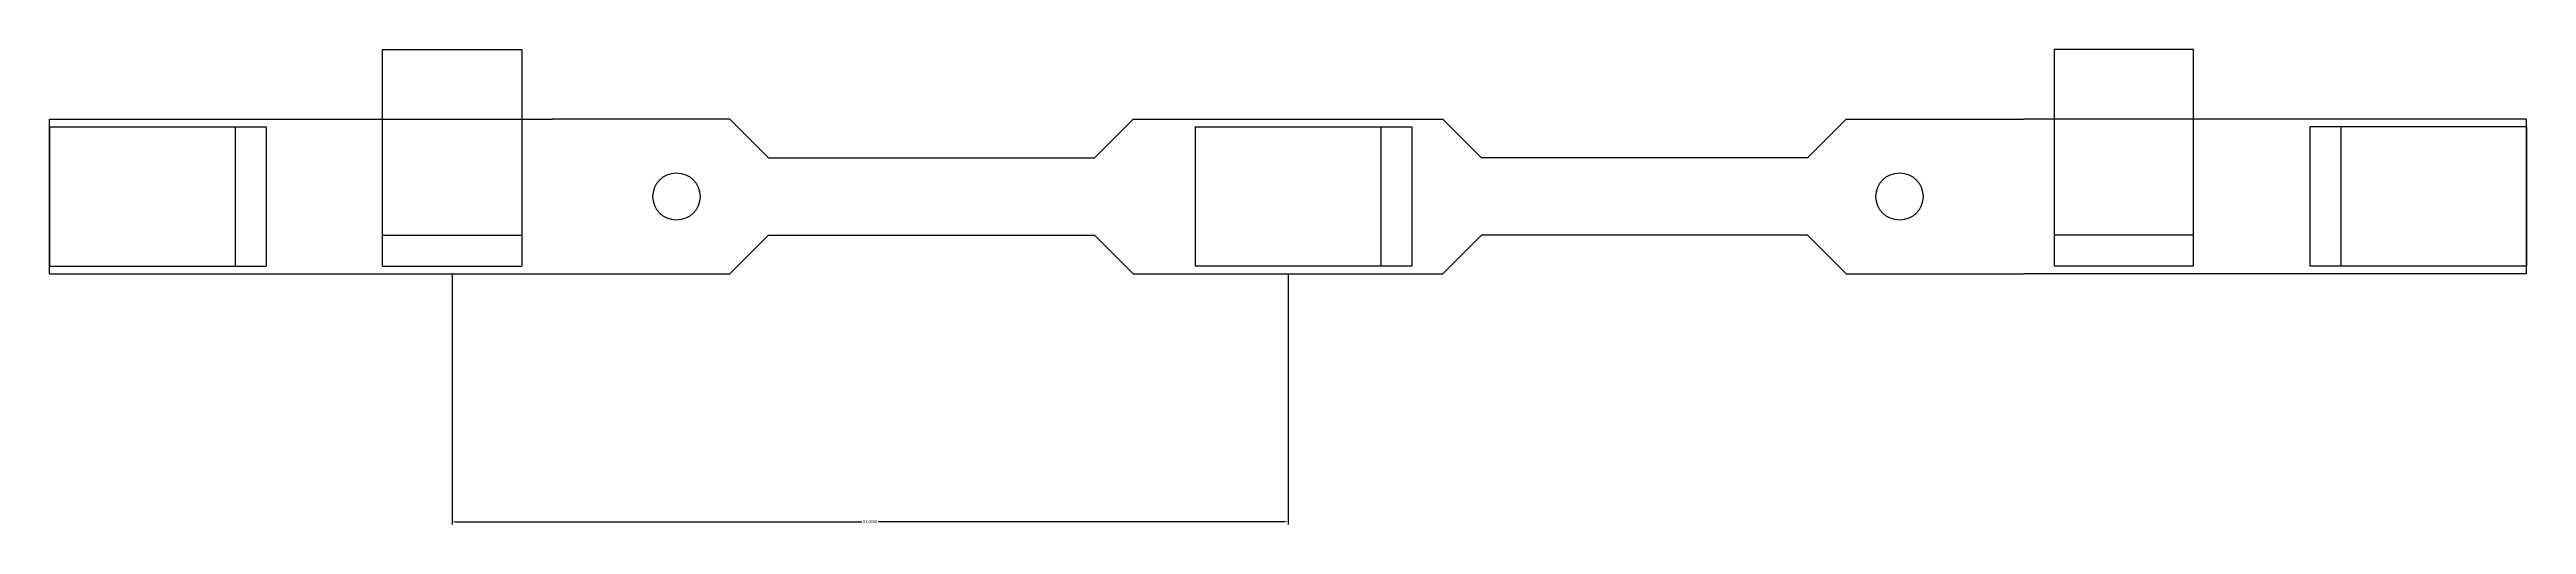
# Model space of a CAD drawing. Header units: inches. Extents: x 14 to 174, y 9 to 40.
import ezdxf

# ---------------------------------------------------------------- set-up
doc = ezdxf.new("R2010")
doc.units = ezdxf.units.IN
doc.header["$MEASUREMENT"] = 0
for name, color, linetype in [('功能孔', 60, 'Continuous'), ('孔', 50, 'Continuous'), ('标注', 8, 'Continuous')]:
    doc.layers.add(name, color=color, linetype=linetype)
doc.styles.get("Standard").update_dxf_attribs({"font": 'arial.ttf'})
doc.dimstyles.get("Standard").update_dxf_attribs({"dimtxt": 0.18, "dimasz": 0.18, "dimexe": 0.18, "dimexo": 0.0625, "dimgap": 0.09, "dimtad": 0, "dimtih": 1, "dimtoh": 1, "dimdec": 4, "dimzin": 0, "dimdsep": 46, "dimtxsty": 'Standard', "dimcen": 0.09, "dimadec": 0, "dimazin": 0, "dimtfac": 1, "dimtdec": 4, "dimtofl": 0, "dimtmove": 0, "dimatfit": 3, "dimfxl": 1, "dimtolj": 1, "dimtzin": 0, "dimarcsym": 0})

# ---------------------------------------------------------------- blocks, each defined once
blk = doc.blocks.new('*D1')
at = {"layer": 'Defpoints', "color": 0, "transparency": 16777216}
for p in [(40.13, 25.26), (94.13, 25.26), (94.13, 9.24)]:
    blk.add_point(p, dxfattribs=at)
at = {"layer": '标注', "color": 0, "lineweight": -2, "transparency": 16777216}
for p, q in [((40.13, 25.2), (40.13, 9.06)), ((94.13, 25.2), (94.13, 9.06)), ((40.31, 9.24), (66.59, 9.24)), ((93.95, 9.24), (67.66, 9.24))]:
    blk.add_line(p, q, dxfattribs=at)
at = {"layer": '标注', "color": 0, "transparency": 16777216}
for points in [[(40.31, 9.27), (40.31, 9.21), (40.13, 9.24)], [(93.95, 9.27), (93.95, 9.21), (94.13, 9.24)]]:
    blk.add_solid(points, dxfattribs=at)
at = {"layer": '标注', "color": 0, "transparency": 16777216, "insert": (67.13, 9.24), "char_height": 0.18, "attachment_point": 5}
blk.add_mtext('\\A1;54.0000', dxfattribs=at)

msp = doc.modelspace()

# ---------------------------------------------------------------- linework, layer by layer
for p, q in [((14.12801, 25.2603), (14.12801, 35.2603)), ((14.12801, 35.2603), (46.62801, 35.2603)), ((46.62801, 35.2603), (46.62801, 35.2603)), ((58.07412, 35.2603), (46.62801, 35.2603)), ((58.07412, 35.2603), (60.57412, 32.7603)), ((81.62801, 32.7603), (84.12801, 35.2603)), ((84.12801, 35.2603), (84.12801, 35.2603)), ((84.12801, 35.2603), (104.12801, 35.2603)), ((106.62801, 32.7603), (104.12801, 35.2603)), ((130.1819, 35.2603), (127.6819, 32.7603)), ((130.1819, 35.2603), (141.62801, 35.2603)), ((174.12801, 35.2603), (141.62801, 35.2603)), ((141.62801, 35.2603), (141.62801, 35.2603)), ((174.12801, 25.2603), (174.12801, 35.2603)), ((60.57412, 32.7603), (81.62801, 32.7603)), ((127.6819, 32.7603), (106.62801, 32.7603)), ((58.07412, 25.2603), (60.57412, 27.7603)), ((60.57412, 27.7603), (81.62801, 27.7603)), ((81.62801, 27.7603), (84.12801, 25.2603)), ((106.62801, 27.7603), (104.12801, 25.2603)), ((127.6819, 27.7603), (106.62801, 27.7603)), ((130.1819, 25.2603), (127.6819, 27.7603)), ((14.12801, 25.2603), (46.62801, 25.2603)), ((46.62801, 25.2603), (46.62801, 25.2603)), ((46.62801, 25.2603), (58.07412, 25.2603)), ((84.12801, 25.2603), (84.12801, 25.2603)), ((84.12801, 25.2603), (104.12801, 25.2603)), ((130.1819, 25.2603), (141.62801, 25.2603)), ((174.12801, 25.2603), (141.62801, 25.2603)), ((141.62801, 25.2603), (141.62801, 25.2603))]:
    msp.add_line(p, q)
at = {"layer": '功能孔'}
for p, q in [((35.62801, 27.7603), (35.62801, 39.7603)), ((35.62801, 39.7603), (44.62801, 39.7603)), ((44.62801, 39.7603), (44.62801, 27.7603)), ((143.62801, 39.7603), (143.62801, 27.7603)), ((152.62801, 39.7603), (143.62801, 39.7603)), ((152.62801, 27.7603), (152.62801, 39.7603)), ((14.12801, 34.7603), (28.12801, 34.7603)), ((14.12801, 34.7603), (14.12801, 25.7603)), ((26.12801, 34.7603), (26.12801, 25.7603)), ((28.12801, 34.7603), (28.12801, 25.7603)), ((88.12801, 34.7603), (88.12801, 25.7603)), ((88.12801, 34.7603), (102.12801, 34.7603)), ((100.12801, 34.7603), (100.12801, 25.7603)), ((102.12801, 34.7603), (102.12801, 25.7603)), ((174.12801, 34.7603), (160.12801, 34.7603)), ((160.12801, 34.7603), (160.12801, 25.7603)), ((162.12801, 34.7603), (162.12801, 25.7603)), ((174.12801, 34.7603), (174.12801, 25.7603)), ((35.62801, 25.7603), (35.62801, 27.7603)), ((35.62801, 27.7603), (44.62801, 27.7603)), ((44.62801, 27.7603), (44.62801, 25.7603)), ((152.62801, 27.7603), (143.62801, 27.7603)), ((143.62801, 27.7603), (143.62801, 25.7603)), ((152.62801, 25.7603), (152.62801, 27.7603)), ((14.12801, 25.7603), (28.12801, 25.7603)), ((35.62801, 25.7603), (44.62801, 25.7603)), ((102.12801, 25.7603), (88.12801, 25.7603)), ((152.62801, 25.7603), (143.62801, 25.7603)), ((174.12801, 25.7603), (160.12801, 25.7603))]:
    msp.add_line(p, q, dxfattribs=at)
at = {"layer": '孔'}
for centre in [(54.62801, 30.2603), (133.62801, 30.2603)]:
    msp.add_circle(centre, 1.525, dxfattribs=at)

# ---------------------------------------------------------------- dimensions: what is measured, and where the dimension line sits
at = {"layer": '标注'}
dim = msp.add_linear_dim(base=(94.12801, 9.24117), p1=(40.12801, 25.2603), p2=(94.12801, 25.2603), dimstyle='Standard', dxfattribs=at)
dim.commit()
dim.dimension.update_dxf_attribs({"geometry": '*D1', "text_midpoint": (67.12801, 9.24117)})

doc.saveas('drawing.dxf')
